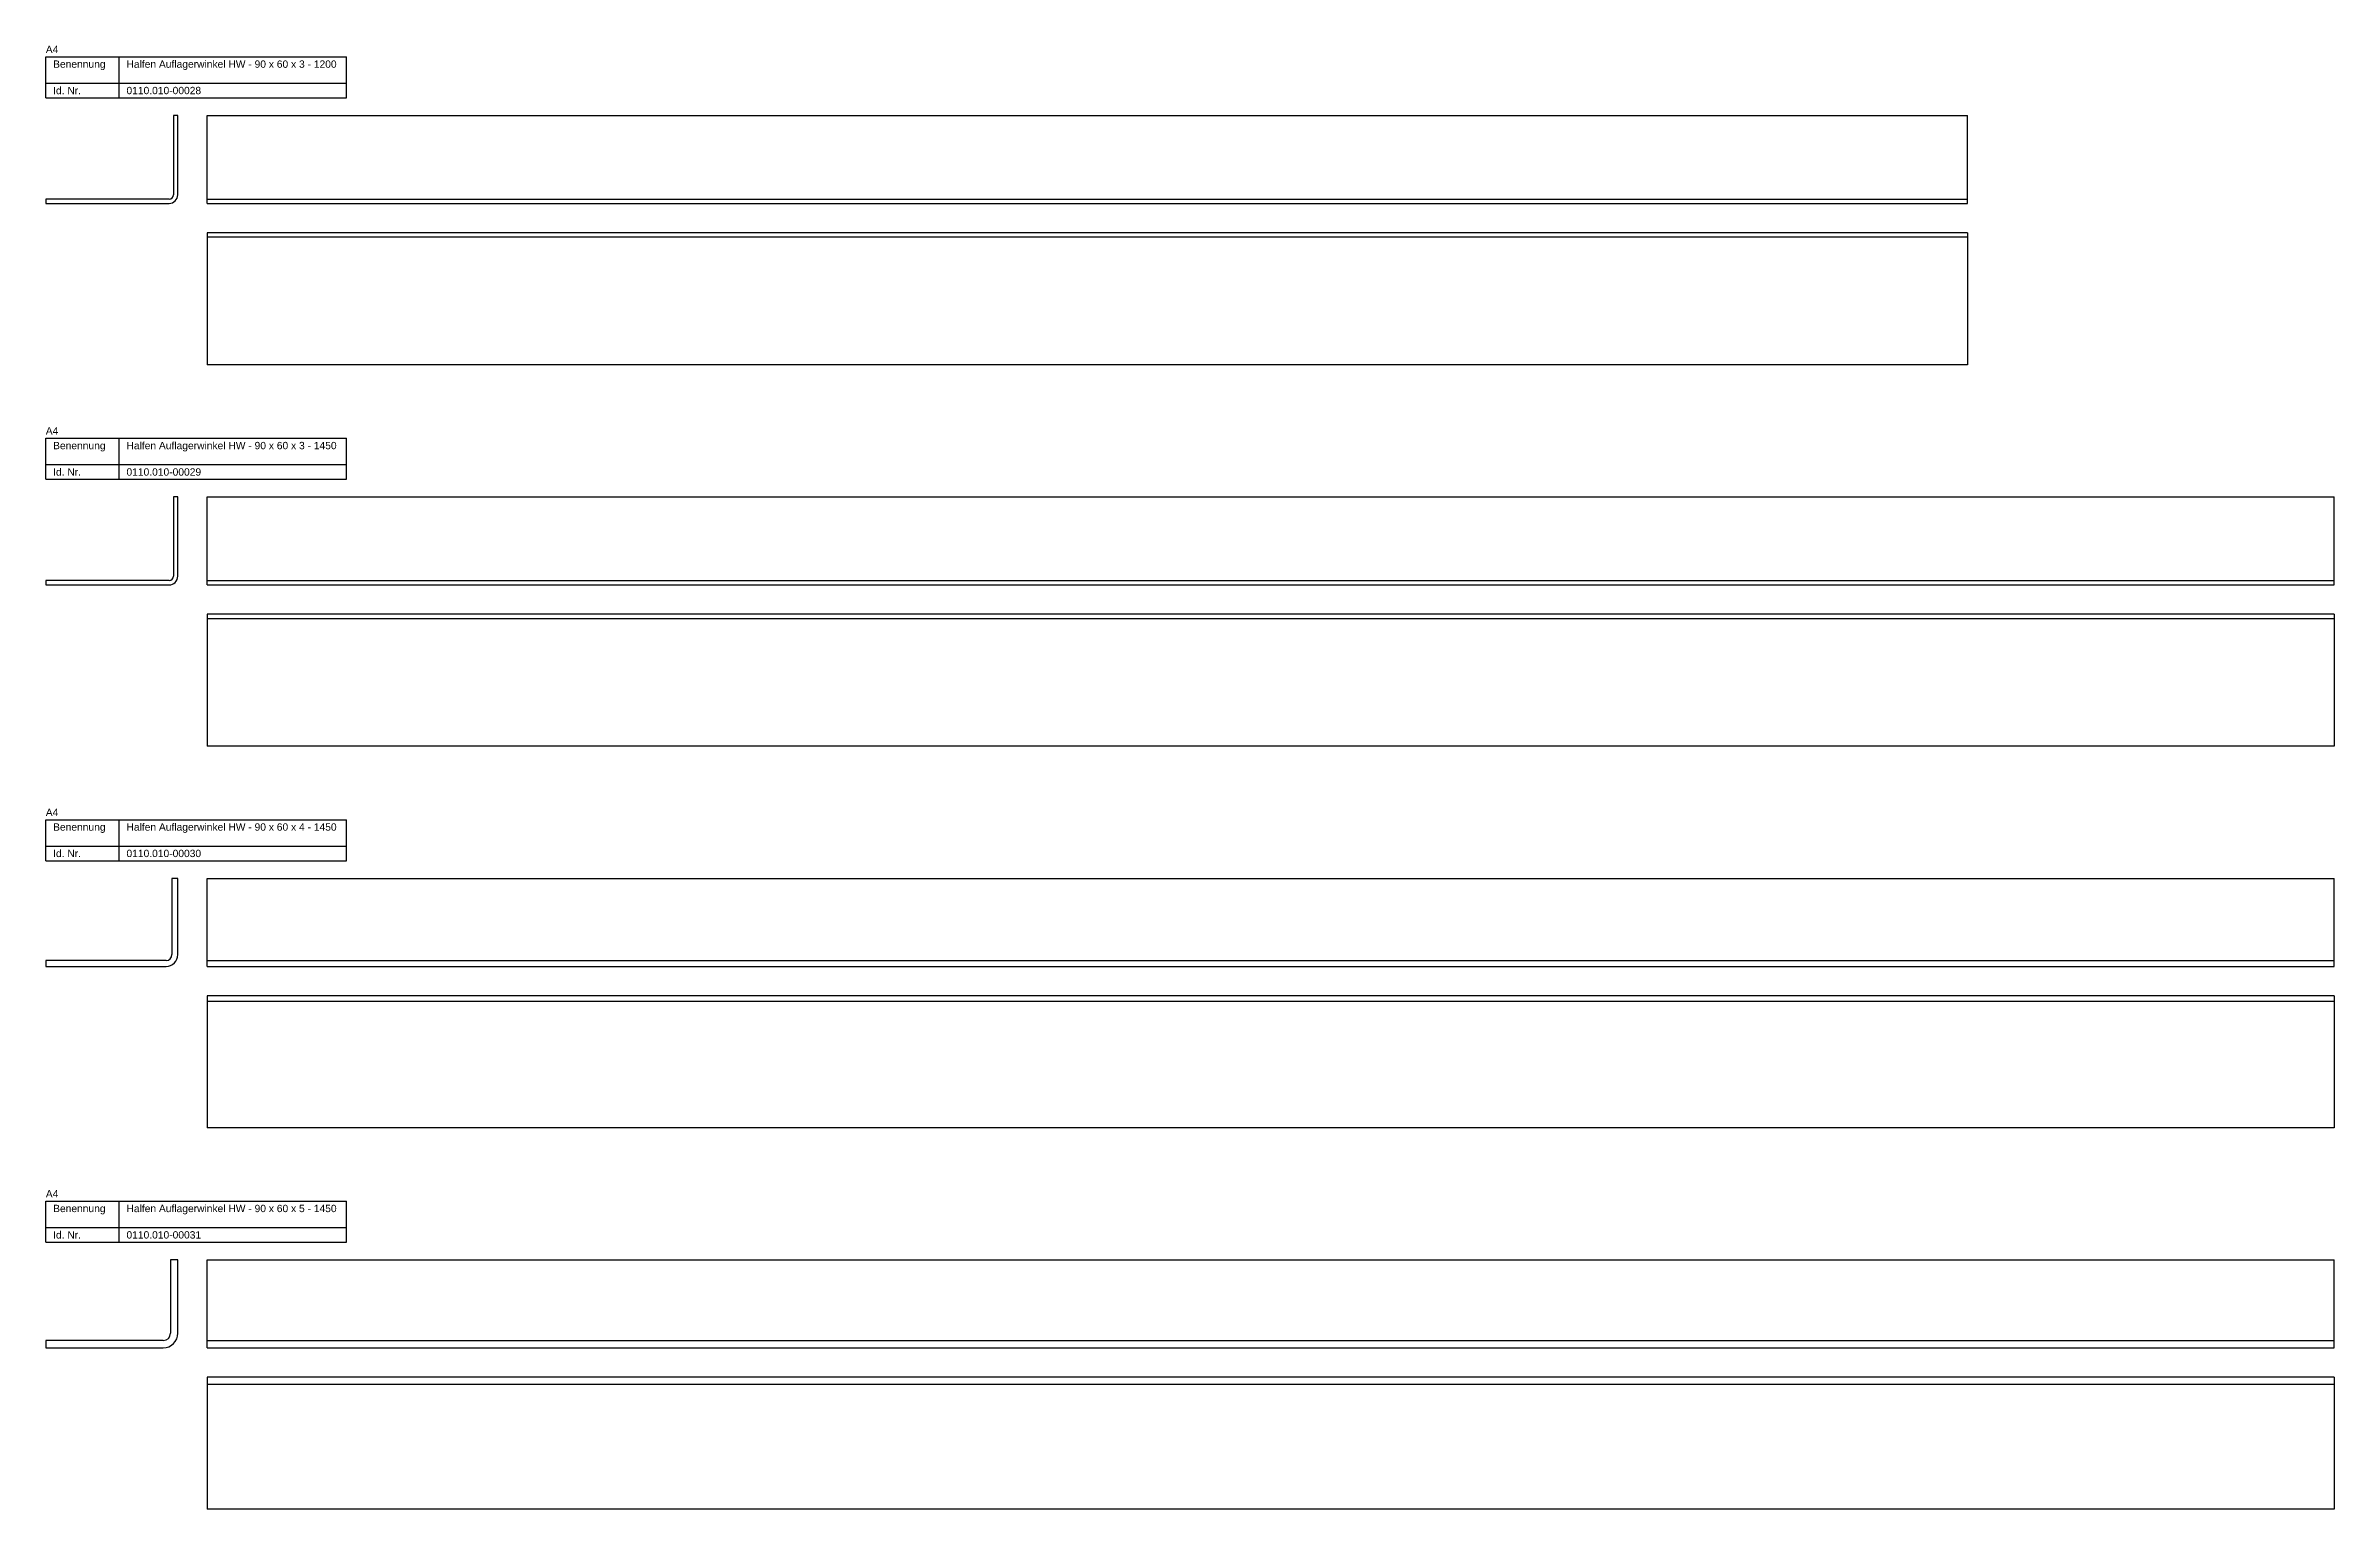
# Model space of a CAD drawing. Header units: millimetres. Extents: x 3 to 3458, y -4052 to 271.
# Drawn here: x 1148 to 2708, y -1432 to -434 of the extents above; entities that cross this region are included whole.
import ezdxf

# ---------------------------------------------------------------- set-up
doc = ezdxf.new("R2010")
doc.units = ezdxf.units.MM
doc.layers.add('HALFEN-KONSOLANKER', color=2, linetype='CONTINUOUS')
doc.styles.add('ARIAL50', font='ARIAL.TTF', dxfattribs={"height": 5})

msp = doc.modelspace()

# ---------------------------------------------------------------- texts
at = {"layer": 'HALFEN-KONSOLANKER', "style": 'ARIAL50'}
for s, p in [('A4', (1148.4, -439.3)), ('Benennung', (1153.4, -449.3)), ('Halfen Auflagerwinkel HW - 90 x 60 x 3 - 1200', (1203.4, -449.3)), ('Id. Nr.', (1153.4, -467.3)), ('0110.010-00028', (1203.4, -467.3)), ('A4', (1148.4, -699.3)), ('Benennung', (1153.4, -709.3)), ('Halfen Auflagerwinkel HW - 90 x 60 x 3 - 1450', (1203.4, -709.3)), ('Id. Nr.', (1153.4, -727.3)), ('0110.010-00029', (1203.4, -727.3)), ('A4', (1148.4, -959.3)), ('Benennung', (1153.4, -969.3)), ('Halfen Auflagerwinkel HW - 90 x 60 x 4 - 1450', (1203.4, -969.3)), ('Id. Nr.', (1153.4, -987.3)), ('0110.010-00030', (1203.4, -987.3)), ('A4', (1148.4, -1219.3)), ('Benennung', (1153.4, -1229.3)), ('Halfen Auflagerwinkel HW - 90 x 60 x 5 - 1450', (1203.4, -1229.3)), ('Id. Nr.', (1153.4, -1247.3)), ('0110.010-00031', (1203.4, -1247.3))]:
    msp.add_text(s, height=5, dxfattribs=at).set_placement(p)

# ---------------------------------------------------------------- linework, layer by layer
at = {"layer": 'HALFEN-KONSOLANKER'}
for p, q in [((1148.4, -441.8), (1353.4, -441.8)), ((1148.4, -469.8), (1148.4, -441.8)), ((1198.4, -469.8), (1198.4, -441.8)), ((1353.4, -469.8), (1353.4, -441.8)), ((1148.4, -459.8), (1353.4, -459.8)), ((1148.4, -469.8), (1353.4, -469.8)), ((1235.4, -481.8), (1235.4, -535.8)), ((1238.4, -481.8), (1235.4, -481.8)), ((1238.4, -535.8), (1238.4, -481.8)), ((1258.4, -481.8), (2458.4, -481.8)), ((1258.4, -541.8), (1258.4, -481.8)), ((2458.4, -541.8), (2458.4, -481.8)), ((1232.4, -538.8), (1148.4, -538.8)), ((1148.4, -538.8), (1148.4, -541.8)), ((1148.4, -541.8), (1232.4, -541.8)), ((1258.4, -538.8), (2458.4, -538.8)), ((1258.4, -541.8), (2458.4, -541.8)), ((2458.4, -561.8), (1258.4, -561.8)), ((1258.4, -561.8), (1258.4, -651.8)), ((2458.4, -564.8), (1258.4, -564.8)), ((2458.4, -561.8), (2458.4, -651.8)), ((2458.4, -651.8), (1258.4, -651.8)), ((1148.4, -701.8), (1353.4, -701.8)), ((1148.4, -729.8), (1148.4, -701.8)), ((1198.4, -729.8), (1198.4, -701.8)), ((1353.4, -729.8), (1353.4, -701.8)), ((1148.4, -719.8), (1353.4, -719.8)), ((1148.4, -729.8), (1353.4, -729.8)), ((1235.4, -741.8), (1235.4, -795.8)), ((1238.4, -741.8), (1235.4, -741.8)), ((1238.4, -795.8), (1238.4, -741.8)), ((1258.4, -741.8), (2708.4, -741.8)), ((1258.4, -801.8), (1258.4, -741.8)), ((2708.4, -801.8), (2708.4, -741.8)), ((1232.4, -798.8), (1148.4, -798.8)), ((1148.4, -798.8), (1148.4, -801.8)), ((1148.4, -801.8), (1232.4, -801.8)), ((1258.4, -798.8), (2708.4, -798.8)), ((1258.4, -801.8), (2708.4, -801.8)), ((2708.4, -821.8), (1258.4, -821.8)), ((1258.4, -821.8), (1258.4, -911.8)), ((2708.4, -824.8), (1258.4, -824.8)), ((2708.4, -821.8), (2708.4, -911.8)), ((2708.4, -911.8), (1258.4, -911.8)), ((1148.4, -961.8), (1353.4, -961.8)), ((1148.4, -989.8), (1148.4, -961.8)), ((1198.4, -989.8), (1198.4, -961.8)), ((1353.4, -989.8), (1353.4, -961.8)), ((1148.4, -979.8), (1353.4, -979.8)), ((1148.4, -989.8), (1353.4, -989.8)), ((1234.4, -1001.8), (1234.4, -1053.8)), ((1238.4, -1001.8), (1234.4, -1001.8)), ((1238.4, -1053.8), (1238.4, -1001.8)), ((1258.4, -1001.8), (2708.4, -1001.8)), ((1258.4, -1061.8), (1258.4, -1001.8)), ((2708.4, -1061.8), (2708.4, -1001.8)), ((1230.4, -1057.8), (1148.4, -1057.8)), ((1148.4, -1057.8), (1148.4, -1061.8)), ((1258.4, -1057.8), (2708.4, -1057.8)), ((1148.4, -1061.8), (1230.4, -1061.8)), ((1258.4, -1061.8), (2708.4, -1061.8)), ((1258.4, -1081.8), (1258.4, -1171.8)), ((2708.4, -1081.8), (1258.4, -1081.8)), ((2708.4, -1085.8), (1258.4, -1085.8)), ((2708.4, -1081.8), (2708.4, -1171.8)), ((2708.4, -1171.8), (1258.4, -1171.8)), ((1148.4, -1221.8), (1353.4, -1221.8)), ((1148.4, -1249.8), (1148.4, -1221.8)), ((1198.4, -1249.8), (1198.4, -1221.8)), ((1353.4, -1249.8), (1353.4, -1221.8)), ((1148.4, -1239.8), (1353.4, -1239.8)), ((1148.4, -1249.8), (1353.4, -1249.8)), ((1233.4, -1261.8), (1233.4, -1311.8)), ((1238.4, -1261.8), (1233.4, -1261.8)), ((1238.4, -1311.8), (1238.4, -1261.8)), ((1258.4, -1261.8), (2708.4, -1261.8)), ((1258.4, -1321.8), (1258.4, -1261.8)), ((2708.4, -1321.8), (2708.4, -1261.8)), ((1228.4, -1316.8), (1148.4, -1316.8)), ((1148.4, -1316.8), (1148.4, -1321.8)), ((1148.4, -1321.8), (1228.4, -1321.8)), ((1258.4, -1316.8), (2708.4, -1316.8)), ((1258.4, -1321.8), (2708.4, -1321.8)), ((2708.4, -1341.8), (1258.4, -1341.8)), ((1258.4, -1341.8), (1258.4, -1431.8)), ((2708.4, -1346.8), (1258.4, -1346.8)), ((2708.4, -1341.8), (2708.4, -1431.8)), ((2708.4, -1431.8), (1258.4, -1431.8))]:
    msp.add_line(p, q, dxfattribs=at)
for centre, radius in [((1232.4, -535.8), 6), ((1232.4, -535.8), 3), ((1232.4, -795.8), 6), ((1232.4, -795.8), 3), ((1230.4, -1053.8), 4), ((1230.4, -1053.8), 8), ((1228.4, -1311.8), 5), ((1228.4, -1311.8), 10)]:
    msp.add_arc(centre, radius, 270, 0, dxfattribs=at)

msp.set_redraw_order([(e.dxf.handle, doc.entitydb.next_handle()) for e in msp.query("TEXT MTEXT ATTDEF DIMENSION ARC_DIMENSION")])  # texts and dimensions are drawn at this point

doc.saveas('drawing.dxf')
